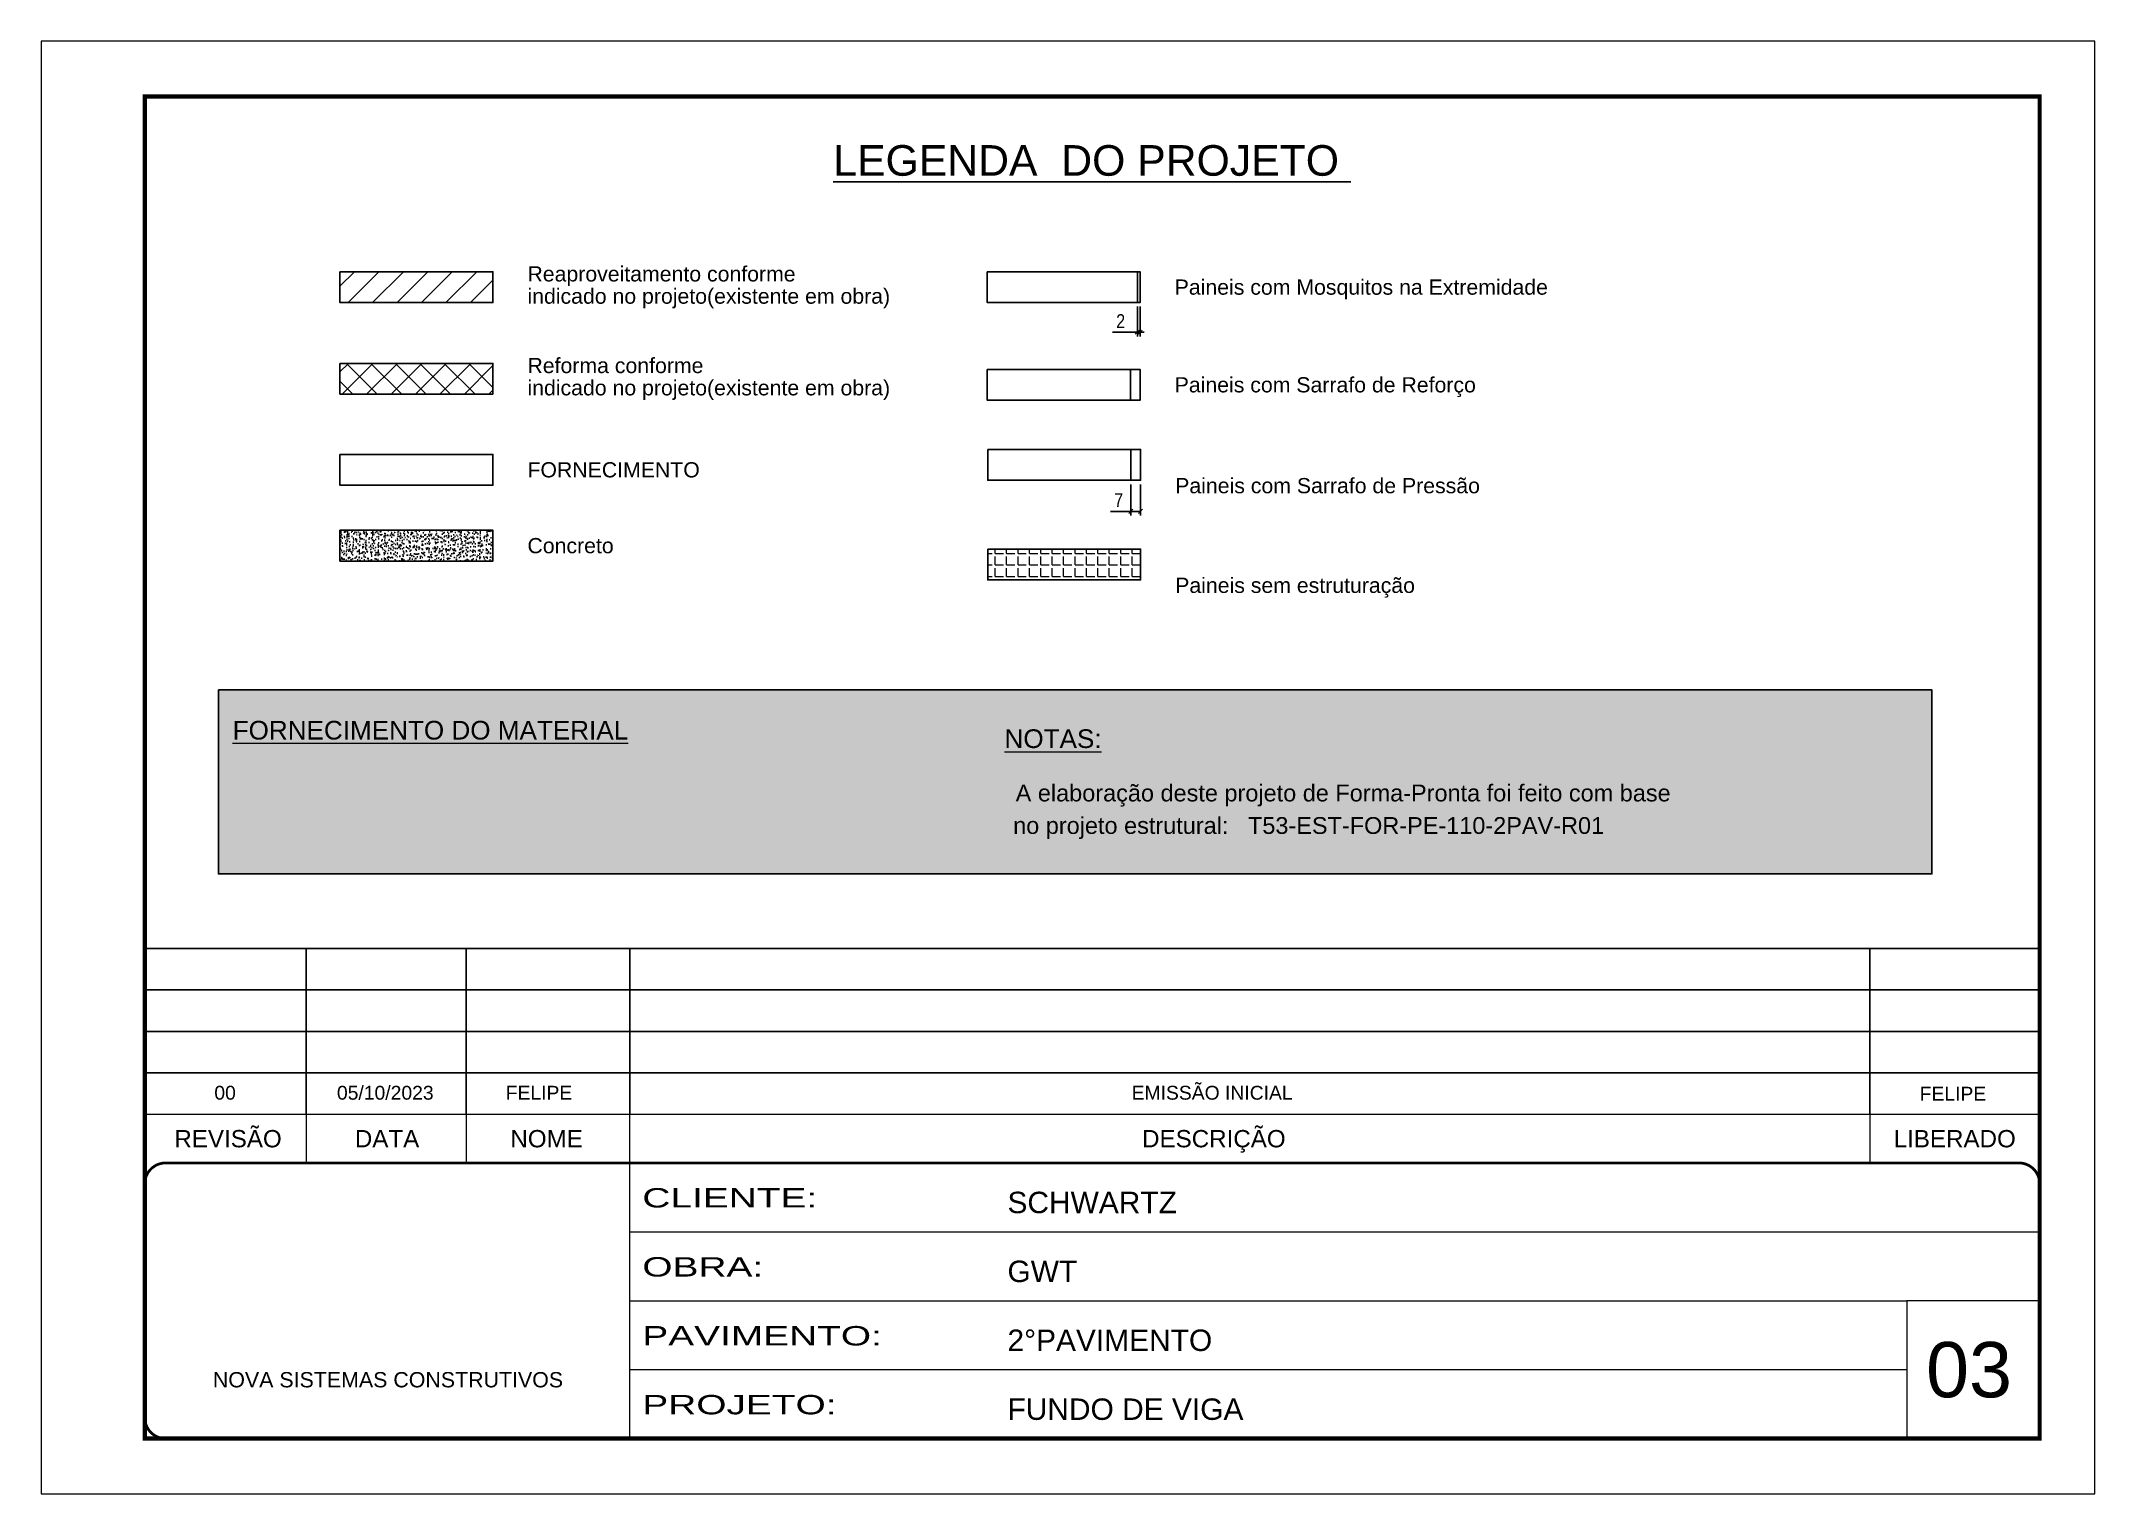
# Model space of a CAD drawing. Extents: x 3245 to 12416, y 917 to 10295.
# Drawn here: x 6415 to 7900, y 8957 to 10007 of the extents above; entities that cross this region are included whole.
import ezdxf
from ezdxf.enums import TextEntityAlignment as Align

# ---------------------------------------------------------------- set-up
doc = ezdxf.new("R2010")
doc.units = 0
for name, pattern in [('CONTINUO', [0]), ('DASHED', [0.75, 0.5, -0.25]), ('HIDDEN', [0.375, 0.25, -0.125])]:
    doc.linetypes.add(name, pattern=pattern)
for name, color, linetype, lineweight in [('CARIMBO', 255, 'Continuous', 9), ('Folhas', 255, 'Continuous', 9), ('Hachura', 251, 'Continuous', 9), ('REAPROVEITAMENTO', 251, 'Continuous', 9), ('SARRAFO DE PRESSAO', 251, 'DASHED', 9)]:
    doc.layers.add(name, color=color, linetype=linetype, lineweight=lineweight)
for name, color, linetype in [('COTA', 241, 'Continuous'), ('Painéis', 200, 'Continuous'), ('SARR_2.2x7', 40, 'Continuous')]:
    doc.layers.add(name, color=color, linetype=linetype)
doc.layers.add('Demarcação 2', color=7, linetype='Continuous', lineweight=9, true_color=0xe0e0e0)
doc.styles.add('ARIAL', font='arial.ttf')
doc.styles.add('COTA TECNICA', font='techl___.ttf', dxfattribs={"height": 10})
doc.styles.add('Tecnologia', font='')
doc.styles.get('Tecnologia').set_extended_font_data('Forgotten Futurist')
doc.dimstyles.new('PAINEL', dxfattribs={"dimtxt": 10, "dimasz": 3, "dimexe": 3, "dimexo": 3, "dimgap": 3, "dimtad": 1, "dimdec": 1, "dimzin": 12, "dimdsep": 46, "dimtxsty": 'COTA TECNICA', "dimblk1": 'OBLIQUE', "dimblk2": 'OBLIQUE', "dimsah": 1, "dimcen": 0.9, "dimclrd": 4, "dimclre": 4, "dimclrt": 240, "dimadec": 1, "dimazin": 3, "dimtfac": 1, "dimtdec": 1, "dimtmove": 0, "dimatfit": 3, "dimfxl": 1, "dimtolj": 1, "dimtzin": 12, "dimarcsym": 0})

msp = doc.modelspace()

# ---------------------------------------------------------------- texts
at = {"color": 0, "linetype": 'Continuous', "ltscale": 5, "style": 'ARIAL'}
msp.add_text('%%ULEGENDA  DO PROJETO ', height=22.1184, dxfattribs=at).set_placement((7175.26, 9909.96), align=Align.CENTER)
at = {"style": 'ARIAL'}
for s, p in [('REVISÃO', (6550.53, 9214.02)), ('DESCRIÇÃO', (7263.31, 9214.02)), ('DATA', (6665.5, 9214.02)), ('NOME', (6780.86, 9214.02)), ('LIBERADO', (7798.99, 9214.02))]:
    msp.add_text(s, height=12.5, dxfattribs=at).set_placement(p, align=Align.MIDDLE_CENTER)
at = {"layer": 'CARIMBO', "style": 'ARIAL'}
for s, p in [('Reaproveitamento conforme ', (6767.01, 9839.05)), ('Paineis com Mosquitos na Extremidade', (7234.98, 9829.48)), ('indicado no projeto(existente em obra)', (6767.01, 9822.96)), ('Reforma conforme ', (6767.01, 9772.82)), ('indicado no projeto(existente em obra)', (6767.01, 9756.73)), ('Paineis com Sarrafo de Reforço', (7234.98, 9758.88)), ('FORNECIMENTO', (6767.01, 9697.44)), ('Paineis com Sarrafo de Pressão', (7235.35, 9685.99)), ('Concreto', (6767.01, 9642.63)), ('Paineis sem estruturação', (7235.35, 9613.96))]:
    msp.add_text(s, height=11, dxfattribs=at).set_placement(p, align=Align.MIDDLE_LEFT)
at = {"layer": 'CARIMBO', "color": 5, "style": 'ARIAL'}
for s, height, p in [('%%UFORNECIMENTO DO MATERIAL', 13.5, (6553.86, 9502.49)), ('%%UNOTAS:', 13.5, (7111.94, 9496.37)), ('  A elaboração deste projeto de Forma-Pronta foi feito com base', 12.15, (7110.58, 9457.77)), ('  no projeto estrutural:', 12.15, (7108.76, 9434.28))]:
    msp.add_text(s, height=height, dxfattribs=at).set_placement(p)
at = {"layer": 'CARIMBO', "color": 1, "style": 'ARIAL'}
msp.add_text('T53-EST-FOR-PE-110-2PAV-R01', height=12.15, dxfattribs=at).set_placement((7287.99, 9434.28))
at = {"layer": 'CARIMBO', "style": 'ARIAL'}
for s, p in [('00', (6540.61, 9242.21)), ('05/10/2023', (6629.26, 9242.21)), ('FELIPE', (6751.29, 9242.21)), ('EMISSÃO INICIAL', (7203.84, 9242.21))]:
    msp.add_text(s, height=10, dxfattribs=at).set_placement(p)
at = {"layer": 'CARIMBO', "color": 7, "style": 'ARIAL'}
msp.add_text('03', height=40, dxfattribs=at).set_placement((7778.25, 9027.08))
at = {"layer": 'CARIMBO', "style": 'ARIAL'}
msp.add_attdef('FELIPE', text='', height=10, dxfattribs=at).set_placement((7797.69, 9246.52), align=Align.MIDDLE_CENTER)

# ---------------------------------------------------------------- blocks, each defined once
blk = doc.blocks.new('9999999999')
at = {"color": 30, "linetype": 'CONTINUO'}
for p, q in [((98564.6, 34230.2), (98564.6, 34429.4)), ((98564.6, 34379.6), (99584, 34379.6)), ((98564.6, 34329.8), (99488, 34329.8)), ((99584, 34329.8), (99488, 34329.8)), ((99488, 34329.8), (99488, 34230.2)), ((98564.6, 34280), (99488, 34280))]:
    blk.add_line(p, q, dxfattribs=at)
at = {"color": 30, "linetype": 'CONTINUO', "const_width": 2}
blk.add_lwpolyline([(99584, 34230.2), (99584, 34414.4, 0.414214), (99569, 34429.4), (98229, 34429.4, 0.414214), (98214, 34414.4), (98214, 34245.2, 0.414214), (98229, 34230.2), (99584, 34230.2)], format="xyb", dxfattribs=at)
at = {"layer": 'Folhas'}
blk.add_lwpolyline([(98139, 34190.2), (99624, 34190.2), (99624, 35240.2), (98139, 35240.2)], close=True, dxfattribs=at)
at = {"layer": 'Folhas', "color": 30, "const_width": 3}
blk.add_lwpolyline([(98214, 34230.2), (99584, 34230.2), (99584, 35200.2), (98214, 35200.2)], close=True, dxfattribs=at)
at = {"color": 7, "linetype": 'Continuous', "ltscale": 5, "style": 'ARIAL'}
for s, height, p in [('SCHWARTZ', 15.48, (98837.7, 34393.1)), ('GWT', 15.48, (98837.7, 34343.3)), ('2°PAVIMENTO', 15.483, (98837.7, 34293.5)), ('NOVA SISTEMAS CONSTRUTIVOS', 11.059, (98263.2, 34267.2)), ('FUNDO DE VIGA', 15.483, (98837.7, 34243.7))]:
    blk.add_text(s, height=height, dxfattribs=at).set_placement(p)
at = {"layer": 'Folhas', "color": 7, "style": 'Tecnologia', "width": 1.5}
for s, p in [('CLIENTE:', (98573.7, 34397.2)), ('OBRA:', (98573.7, 34347.3)), ('PAVIMENTO:', (98573.7, 34297.5)), ('PROJETO:', (98573.7, 34247.7))]:
    blk.add_text(s, height=14, dxfattribs=at).set_placement(p)
blk = doc.blocks.new('_Oblique')
at = {"color": 0, "linetype": 'ByBlock', "lineweight": -2}
blk.add_line((-0.5, -0.5), (0.5, 0.5), dxfattribs=at)
blk = doc.blocks.new('*D5')
at = {"layer": 'COTA', "color": 4, "lineweight": -2, "transparency": 16777216}
for p, q in [((7208, 9815.4), (7208, 9793.9)), ((7210, 9815.4), (7210, 9793.9)), ((7208, 9796.9), (7189.9, 9796.9)), ((7210, 9796.9), (7208, 9796.9)), ((7210, 9796.9), (7213, 9796.9))]:
    blk.add_line(p, q, dxfattribs=at)
at = {"layer": 'Defpoints', "color": 0, "transparency": 16777216}
for p in [(7208, 9818.4), (7210, 9818.4), (7208, 9796.9)]:
    blk.add_point(p, dxfattribs=at)
at = {"layer": 'COTA', "color": 4, "lineweight": -2, "transparency": 16777216, "xscale": 3, "yscale": 3, "zscale": 3}
blk.add_blockref('_Oblique', (7208, 9796.9), dxfattribs=at)
at = {"layer": 'COTA', "color": 4, "lineweight": -2, "transparency": 16777216, "xscale": 3, "yscale": 3, "zscale": 3, "rotation": 180}
blk.add_blockref('_Oblique', (7210, 9796.9), dxfattribs=at)
at = {"layer": 'COTA', "color": 240, "transparency": 16777216, "insert": (7195.9, 9804.9), "char_height": 10, "attachment_point": 5, "style": 'COTA TECNICA'}
blk.add_mtext('\\A1;2', dxfattribs=at)
blk = doc.blocks.new('*D6')
at = {"layer": 'COTA', "color": 4, "lineweight": -2, "transparency": 16777216}
for p, q in [((7203.3, 9686.9), (7203.3, 9664.4)), ((7210.3, 9686.9), (7210.3, 9664.4)), ((7203.3, 9667.4), (7188.6, 9667.4)), ((7210.3, 9667.4), (7203.3, 9667.4))]:
    blk.add_line(p, q, dxfattribs=at)
at = {"layer": 'Defpoints', "color": 0, "transparency": 16777216}
for p in [(7203.3, 9689.9), (7210.3, 9689.9), (7203.3, 9667.4)]:
    blk.add_point(p, dxfattribs=at)
at = {"layer": 'COTA', "color": 4, "lineweight": -2, "transparency": 16777216, "xscale": 3, "yscale": 3, "zscale": 3, "rotation": 180}
blk.add_blockref('_Oblique', (7203.3, 9667.4), dxfattribs=at)
at = {"layer": 'COTA', "color": 4, "lineweight": -2, "transparency": 16777216, "xscale": 3, "yscale": 3, "zscale": 3}
blk.add_blockref('_Oblique', (7210.3, 9667.4), dxfattribs=at)
at = {"layer": 'COTA', "color": 240, "transparency": 16777216, "insert": (7194.5, 9675.5), "char_height": 10, "attachment_point": 5, "style": 'COTA TECNICA'}
blk.add_mtext('\\A1;7', dxfattribs=at)

# ---------------------------------------------------------------- dimensions: what is measured, and where the dimension line sits
at = {"layer": 'COTA'}
for base, p1, p2, picture, middle in [((7207.98, 9796.93), (7209.98, 9818.35), (7207.98, 9818.35), '*D5', (7195.93, 9804.93)), ((7203.35, 9667.44), (7210.35, 9689.92), (7203.35, 9689.92), '*D6', (7194.48, 9675.51))]:
    dim = msp.add_linear_dim(base=base, p1=p1, p2=p2, dimstyle='PAINEL', dxfattribs=at)
    dim.commit()
    dim.dimension.update_dxf_attribs({"geometry": picture, "text_midpoint": middle})

# ---------------------------------------------------------------- hatches: boundary and pattern name
at = {"layer": 'COTA', "linetype": 'Continuous', "ltscale": 200}
h = msp.add_hatch(dxfattribs=at)
h.set_pattern_fill('AR-CONC', color=256, scale=0.9)
h.set_pattern_definition([(50, (-97191.3036, -25202.8225), (6.45534164, -0.56476921), [0.675, -7.425]), (355, (-97191.3036, -25202.8225), (-1.248762, 6.7697292), [0.54, -5.94]), (100.4514445, (-97190.7657, -25202.8695), (5.20657962, 6.20495992), [0.57366173, -6.310279]), (46.1842, (-97191.3036, -25201.0225), (9.605172, -1.4896735), [1.0125, -11.1375]), (96.6356355, (-97190.503, -25201.147), (8.4119575, 8.7670674), [0.8604931, -9.4654238]), (351.184164, (-97191.304, -25201.022), (8.4119575, 8.7670674), [0.81, -8.91]), (21, (-97190.4036, -25201.4725), (5.37216347, -3.62357002), [0.675, -7.425]), (326, (-97190.4036, -25201.4725), (2.189838, 6.5263504), [0.54, -5.94]), (71.451445, (-97189.956, -25201.7744), (7.5620014, 2.90278038), [0.5736617, -6.310279]), (37.5, (-97191.3036, -25202.8225), (0.1094387, 2.996044684), [0, -5.868, 0, -6.03, 0, -5.9625]), (7.5, (-97191.3036, -25202.8225), (2.36762584, 3.54970541), [0, -3.438, 0, -5.733, 0, -2.2725]), (327.5, (-97193.3106, -25202.8225), (4.804401926, -0.202993846), [0, -2.25, 0, -7.02, 0, -9.315]), (317.5, (-97194.2106, -25202.8225), (5.24867552, 0.90094484), [0, -2.925, 0, -4.662, 0, -6.615])])
h.paths.add_polyline_path([(6742.01, 9631.51), (6742.01, 9653.76), (6631.44, 9653.76), (6631.44, 9631.51)])
at = {"layer": 'Demarcação 2'}
h = msp.add_hatch(color=8, dxfattribs=at)
h.set_gradient(color1=(112, 112, 112), one_color=1, tint=1, name='SPHERICAL')
h.paths.add_polyline_path([(6543.52, 9538.36), (7782.46, 9538.36), (7782.46, 9405.35), (6543.52, 9405.35)])
at = {"layer": 'Hachura'}
h = msp.add_hatch(dxfattribs=at)
h.set_pattern_fill('ANGLE', color=256, scale=30)
h.set_pattern_definition([(0, (-97191.304, -25202.8225), (0, 8.25), [6, -2.25]), (90, (-97191.304, -25202.8225), (-8.25, 5e-16), [6, -2.25])])
h.paths.add_polyline_path([(7210.35, 9640.14), (7099.78, 9640.14), (7099.78, 9617.89), (7210.35, 9617.89)])
at = {"layer": 'REAPROVEITAMENTO'}
h = msp.add_hatch(dxfattribs=at)
h.set_pattern_fill('ANSI31', color=256, scale=100, style=0)
h.set_pattern_definition([(45, (7681.722, 13019.39), (-8.838835, 8.838835), [])])
h.paths.add_polyline_path([(6631.44, 9840.6), (6631.44, 9818.35), (6742.01, 9818.35), (6742.01, 9840.6)])
h = msp.add_hatch(dxfattribs=at)
h.set_pattern_fill('ANSI37', color=256, scale=100, style=0)
h.set_pattern_definition([(45, (-93224.295, -24998.346), (-8.8388348, 8.8388348), []), (135, (-93224.295, -24998.346), (-8.8388348, -8.8388348), [])])
h.paths.add_polyline_path([(6631.44, 9774.37), (6631.44, 9752.12), (6742.01, 9752.12), (6742.01, 9774.37)])

# ---------------------------------------------------------------- linework, layer by layer
at = {"color": 30}
for p, q in [((6490.34, 9351.52), (7860.34, 9351.52)), ((6607.11, 9231.52), (6607.11, 9351.52)), ((6722.77, 9231.52), (6722.77, 9351.52)), ((6840.93, 9231.52), (6840.93, 9351.52)), ((7737.69, 9231.52), (7737.69, 9351.52)), ((6490.34, 9321.52), (7860.34, 9321.52)), ((6490.34, 9291.52), (7860.34, 9291.52)), ((6490.34, 9261.52), (7860.34, 9261.52))]:
    msp.add_line(p, q, dxfattribs=at)
msp.add_lwpolyline([(6543.52, 9538.36), (7782.46, 9538.36), (7782.46, 9405.35), (6543.52, 9405.35)], close=True, dxfattribs=at)
at = {"color": 30, "const_width": 1}
for points in [[(6490.34, 9231.52), (7860.34, 9231.52)], [(6607.11, 9231.52), (6607.11, 9196.52)], [(6722.77, 9231.52), (6722.77, 9196.52)], [(6840.93, 9231.52), (6840.93, 9196.52)], [(7737.69, 9231.52), (7737.69, 9196.52)]]:
    msp.add_lwpolyline(points, dxfattribs=at)
at = {"layer": 'COTA', "linetype": 'Continuous', "ltscale": 200}
msp.add_lwpolyline([(6631.44, 9653.76), (6742.01, 9653.76), (6742.01, 9631.51), (6631.44, 9631.51)], close=True, dxfattribs=at)
at = {"layer": 'Painéis', "linetype": 'Continuous'}
msp.add_line((7207.98, 9840.6), (7207.98, 9818.35), dxfattribs=at)
for points in [[(6631.44, 9840.6), (6742.01, 9840.6), (6742.01, 9818.35), (6631.44, 9818.35)], [(7099.41, 9840.6), (7209.98, 9840.6), (7209.98, 9818.35), (7099.41, 9818.35)], [(6631.44, 9774.37), (6742.01, 9774.37), (6742.01, 9752.12), (6631.44, 9752.12)], [(7099.41, 9770), (7209.98, 9770), (7209.98, 9747.75), (7099.41, 9747.75)], [(7099.78, 9712.17), (7210.35, 9712.17), (7210.35, 9689.92), (7099.78, 9689.92)], [(6631.44, 9708.56), (6742.01, 9708.56), (6742.01, 9686.31), (6631.44, 9686.31)], [(7099.78, 9640.14), (7210.35, 9640.14), (7210.35, 9617.89), (7099.78, 9617.89)]]:
    msp.add_lwpolyline(points, close=True, dxfattribs=at)
at = {"layer": 'SARR_2.2x7', "linetype": 'Continuous'}
for p, q in [((7209.98, 9770), (7202.98, 9770)), ((7209.98, 9747.75), (7202.98, 9747.75))]:
    msp.add_line(p, q, dxfattribs=at)
at = {"layer": 'SARR_2.2x7'}
for p, q in [((7202.98, 9770), (7202.98, 9747.75)), ((7209.98, 9770), (7209.98, 9747.75))]:
    msp.add_line(p, q, dxfattribs=at)
at = {"layer": 'SARR_2.2x7', "linetype": 'HIDDEN'}
msp.add_line((7203.35, 9712.17), (7203.35, 9689.92), dxfattribs=at)

# ---------------------------------------------------------------- block references
at = {"layer": 'SARRAFO DE PRESSAO', "color": 6, "linetype": 'ByBlock'}
msp.add_blockref('9999999999', (-91723.63, -25232.92), dxfattribs=at)

msp.set_redraw_order([(e.dxf.handle, doc.entitydb.next_handle()) for e in msp.query("TEXT MTEXT ATTDEF DIMENSION ARC_DIMENSION")])  # texts and dimensions are drawn at this point

doc.saveas('drawing.dxf')
